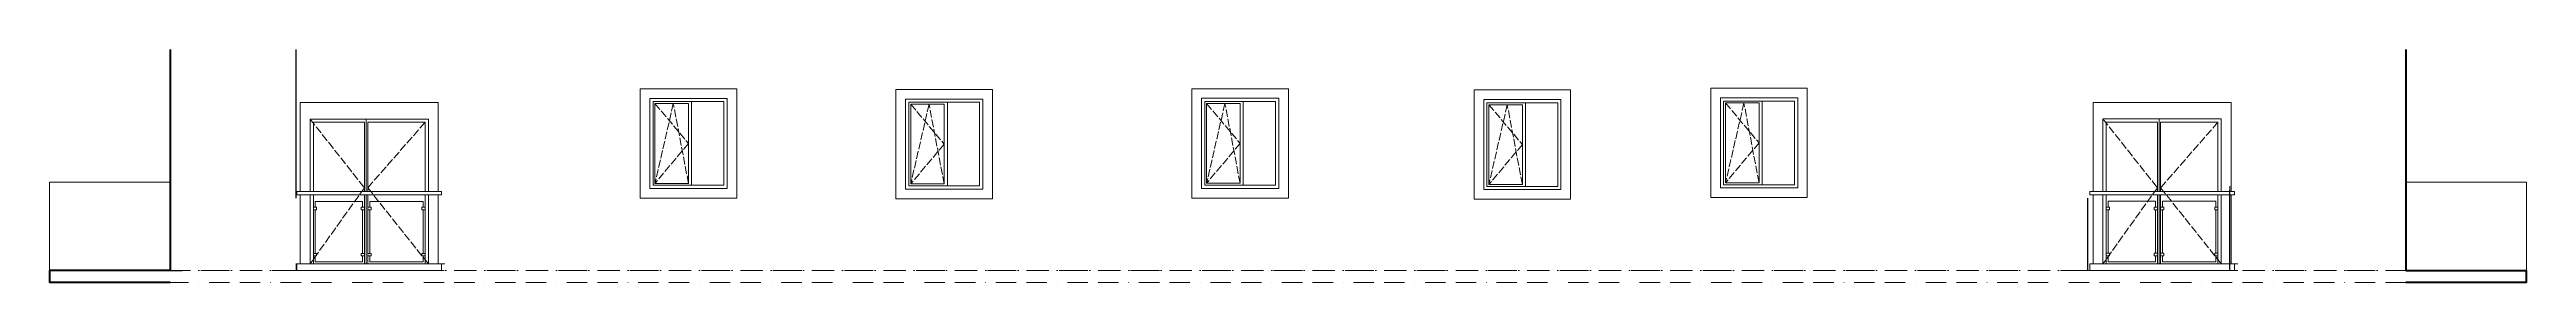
# Model space of a CAD drawing. Header units: millimetres. Extents: x 2990 to 12965, y 2692 to 30610.
# Drawn here: x 9833 to 12915, y 3892 to 4182 of the extents above; entities that cross this region are included whole.
import ezdxf

# ---------------------------------------------------------------- set-up
doc = ezdxf.new("R2010")
doc.units = ezdxf.units.MM
doc.linetypes.add('ACAD_ISO02W100', pattern=[15, 12, -3])
doc.linetypes.add('BORDERX2', pattern=[88.9, 25.4, -12.7, 25.4, -12.7, 0, -12.7])
for name, color, linetype, lineweight in [('SEM_DUVAR1', 136, 'Continuous', 40), ('SEM_IC OLCU', 140, 'Continuous', 13), ('SEM_PENCERE', 133, 'Continuous', 13), ('SEM_TEFRIS', 225, 'Continuous', 9), ('SEM_YAZI2', 53, 'Continuous', 9)]:
    doc.layers.add(name, color=color, linetype=linetype, lineweight=lineweight)
doc.styles.get("Standard").update_dxf_attribs({"font": 'arial.ttf'})
doc.styles.add('ÖLÇÜ YAZI', font='arial.ttf')
doc.dimstyles.new('1-50-İC', dxfattribs={"dimtxt": 10, "dimasz": 7, "dimexe": 5, "dimexo": 25, "dimgap": 5, "dimtad": 1, "dimdec": 0, "dimtxsty": 'Standard', "dimblk": 'ORIGIN', "dimcen": 5, "dimdle": 7, "dimclrd": 256, "dimclre": 256, "dimclrt": 256, "dimadec": 0, "dimazin": 0, "dimtfac": 1, "dimtdec": 0, "dimtix": 1, "dimtmove": 0, "dimatfit": 3, "dimldrblk": 'ORIGIN', "dimfxl": 1, "dimlwd": -1, "dimlwe": -1, "dimarcsym": 0})
doc.dimstyles.new('ÖLÇÜ50', dxfattribs={"dimscale": 100, "dimtxt": 0.1, "dimasz": 0.05, "dimexe": 0.02, "dimexo": 0.1, "dimgap": 0.02, "dimtad": 1, "dimdec": 0, "dimrnd": 0.5, "dimzin": 9, "dimdsep": 46, "dimtxsty": 'ÖLÇÜ YAZI', "dimblk": 'OBLIQUE', "dimcen": 0, "dimdle": 0.02, "dimclrd": 256, "dimclre": 256, "dimclrt": 256, "dimadec": 0, "dimazin": 0, "dimtfac": 1, "dimtdec": 0, "dimtix": 1, "dimtmove": 2, "dimatfit": 3, "dimldrblk": 'DOT', "dimfxl": 0.2, "dimfxlon": 1, "dimarcsym": 0})

# ---------------------------------------------------------------- blocks, each defined once
blk = doc.blocks.new('_Oblique')
at = {"color": 0, "linetype": 'ByBlock', "lineweight": -2}
blk.add_line((-0.5, -0.5), (0.5, 0.5), dxfattribs=at)
blk = doc.blocks.new('*D497')
at = {"layer": 'Defpoints', "color": 0, "transparency": 16777216}
for p in [(6324.3, 3875), (6356, 3875), (6356, 3734.9)]:
    blk.add_point(p, dxfattribs=at)
at = {"layer": 'SEM_IC OLCU', "lineweight": -2, "transparency": 16777216}
for p, q in [((6344.3, 3875), (6322.3, 3875)), ((6324.3, 3732.9), (6324.3, 3877)), ((6344.3, 3734.9), (6322.3, 3734.9))]:
    blk.add_line(p, q, dxfattribs=at)
at = {"layer": 'SEM_IC OLCU', "lineweight": -2, "transparency": 16777216, "xscale": 5, "yscale": 5, "zscale": 5}
for p, rotation in [((6324.3, 3875), 90), ((6324.3, 3734.9), 270)]:
    blk.add_blockref('_Oblique', p, dxfattribs=dict(at, rotation=rotation))
at = {"layer": 'SEM_IC OLCU', "transparency": 16777216, "insert": (6317.2, 3804.9), "char_height": 10, "attachment_point": 5, "rotation": 90, "style": 'ÖLÇÜ YAZI'}
blk.add_mtext('140', dxfattribs=at)
blk = doc.blocks.new('_Dot')
at = {"color": 0, "linetype": 'ByBlock', "lineweight": -2}
blk.add_line((-0.5, 0), (-1, 0), dxfattribs=at)
at = {"color": 0, "linetype": 'ByBlock', "const_width": 0.5}
blk.add_lwpolyline([(-0.25, 0, 1), (0.25, 0, 1)], format="xyb", close=True, dxfattribs=at)
blk = doc.blocks.new('*D498')
at = {"layer": 'Defpoints', "color": 0, "transparency": 16777216}
for p in [(6354.8, 3875), (6474.9, 3888.1), (6474.9, 3875)]:
    blk.add_point(p, dxfattribs=at)
at = {"layer": 'SEM_IC OLCU', "lineweight": -2, "transparency": 16777216}
for p, q in [((6354.8, 3885), (6354.8, 3890.1)), ((6474.9, 3885), (6474.9, 3890.1)), ((6352.8, 3888.1), (6407.3, 3888.1)), ((6476.9, 3888.1), (6432.4, 3888.1))]:
    blk.add_line(p, q, dxfattribs=at)
at = {"layer": 'SEM_IC OLCU', "lineweight": -2, "transparency": 16777216, "xscale": 5, "yscale": 5, "zscale": 5, "rotation": 180}
blk.add_blockref('_Oblique', (6354.8, 3888.1), dxfattribs=at)
at = {"layer": 'SEM_IC OLCU', "lineweight": -2, "transparency": 16777216, "xscale": 5, "yscale": 5, "zscale": 5}
blk.add_blockref('_Oblique', (6474.9, 3888.1), dxfattribs=at)
at = {"layer": 'SEM_IC OLCU', "transparency": 16777216, "insert": (6419.9, 3890.2), "char_height": 10, "attachment_point": 5, "style": 'ÖLÇÜ YAZI'}
blk.add_mtext('120', dxfattribs=at)
blk = doc.blocks.new('_Origin')
at = {"color": 0, "linetype": 'ByBlock', "lineweight": -2}
blk.add_line((0, 0), (-1, 0), dxfattribs=at)
blk.add_circle((0, 0), 0.5, dxfattribs=at)
blk = doc.blocks.new('*D537')
at = {"layer": 'Defpoints', "color": 0, "transparency": 16777216}
for p in [(7292.8, 3941.3), (7292.8, 3831.3), (7292.8, 3831.3)]:
    blk.add_point(p, dxfattribs=at)
at = {"layer": 'SEM_IC OLCU', "transparency": 16777216}
for p, q in [((7292.8, 3934.3), (7292.8, 3838.3)), ((7317.8, 3941.3), (7297.8, 3941.3)), ((7317.8, 3831.3), (7297.8, 3831.3))]:
    blk.add_line(p, q, dxfattribs=at)
at = {"layer": 'SEM_IC OLCU', "transparency": 16777216, "xscale": 7, "yscale": 7, "zscale": 7}
for p, rotation in [((7292.8, 3941.3), 90), ((7292.8, 3831.3), 270)]:
    blk.add_blockref('_Origin', p, dxfattribs=dict(at, rotation=rotation))
at = {"layer": 'SEM_IC OLCU', "transparency": 16777216, "insert": (7282.7, 3886.3), "char_height": 10, "attachment_point": 5, "rotation": 90}
blk.add_mtext('110', dxfattribs=at)
blk = doc.blocks.new('*D538')
at = {"layer": 'Defpoints', "color": 0, "transparency": 16777216}
for p in [(7334.3, 4051.3), (7334.3, 3831.3), (7367.6, 3831.3)]:
    blk.add_point(p, dxfattribs=at)
at = {"layer": 'SEM_IC OLCU', "transparency": 16777216}
for p, q in [((7359.3, 4051.3), (7372.6, 4051.3)), ((7367.6, 4044.3), (7367.6, 3838.3)), ((7359.3, 3831.3), (7372.6, 3831.3))]:
    blk.add_line(p, q, dxfattribs=at)
at = {"layer": 'SEM_IC OLCU', "transparency": 16777216, "xscale": 7, "yscale": 7, "zscale": 7}
for p, rotation in [((7367.6, 4051.3), 90), ((7367.6, 3831.3), 270)]:
    blk.add_blockref('_Origin', p, dxfattribs=dict(at, rotation=rotation))
at = {"layer": 'SEM_IC OLCU', "transparency": 16777216, "insert": (7357.5, 3941.3), "char_height": 10, "attachment_point": 5, "rotation": 90}
blk.add_mtext('220', dxfattribs=at)
blk = doc.blocks.new('*D539')
at = {"layer": 'Defpoints', "color": 0, "transparency": 16777216}
for p in [(7333.1, 4094.1), (7153.5, 4051.3), (7333.1, 4051.3)]:
    blk.add_point(p, dxfattribs=at)
at = {"layer": 'SEM_IC OLCU', "transparency": 16777216}
for p, q in [((7153.5, 4076.3), (7153.5, 4099.1)), ((7333.1, 4076.3), (7333.1, 4099.1)), ((7160.5, 4094.1), (7326.1, 4094.1))]:
    blk.add_line(p, q, dxfattribs=at)
at = {"layer": 'SEM_IC OLCU', "transparency": 16777216, "xscale": 7, "yscale": 7, "zscale": 7, "rotation": 180}
blk.add_blockref('_Origin', (7153.5, 4094.1), dxfattribs=at)
at = {"layer": 'SEM_IC OLCU', "transparency": 16777216, "xscale": 7, "yscale": 7, "zscale": 7}
blk.add_blockref('_Origin', (7333.1, 4094.1), dxfattribs=at)
at = {"layer": 'SEM_IC OLCU', "transparency": 16777216, "insert": (7243.3, 4104.2), "char_height": 10, "attachment_point": 5}
blk.add_mtext('180', dxfattribs=at)
blk = doc.blocks.new('cam')
at = {"layer": 'SEM_PENCERE', "transparency": 33554628}
blk.add_line((6409.9, 3874.7), (6409.9, 3744.6), dxfattribs=at)
for points in [[(6339.8, 3894.7), (6489.9, 3894.7), (6489.9, 3724.6), (6339.8, 3724.6)], [(6354.8, 3879.7), (6474.9, 3879.7), (6474.9, 3739.6), (6354.8, 3739.6)], [(6359.8, 3874.7), (6469.9, 3874.7), (6469.9, 3744.6), (6359.8, 3744.6)], [(6466.9, 3871.7), (6414.9, 3871.7), (6414.9, 3747.6), (6466.9, 3747.6)]]:
    blk.add_lwpolyline(points, close=True, dxfattribs=at)
at = {"layer": 'SEM_PENCERE', "linetype": 'ACAD_ISO02W100', "transparency": 33554628}
for points in [[(6466.9, 3871.7), (6414.9, 3809.6), (6466.9, 3747.6)], [(6414.9, 3747.6), (6438.4, 3871.7), (6466.9, 3747.6)]]:
    blk.add_lwpolyline(points, dxfattribs=at)
at = {"layer": 'SEM_IC OLCU', "transparency": 33554628}
dim = blk.add_linear_dim(base=(6474.9, 3888.1), p1=(6354.8, 3875), p2=(6474.9, 3875), angle=180, dimstyle='ÖLÇÜ50', dxfattribs=at)
dim.commit()
dim.dimension.update_dxf_attribs({"geometry": '*D498', "text_midpoint": (6419.9, 3890.2), "dimtype": 128})
dim = blk.add_linear_dim(base=(6324.3, 3875), p1=(6356, 3734.9), p2=(6356, 3875), angle=90, dimstyle='ÖLÇÜ50', dxfattribs=at)
dim.commit()
dim.dimension.update_dxf_attribs({"geometry": '*D497', "text_midpoint": (6317.2, 3804.9)})
blk = doc.blocks.new('b cam')
at = {"layer": 'SEM_PENCERE'}
for p, q in [((7245.5, 4046.3, 0), (7245.5, 3941.3, 0)), ((7248, 4051.3, 0), (7248, 3941.3, 0)), ((7250.5, 4046.3, 0), (7250.5, 3941.3, 0)), ((7158.5, 3936.3, 0), (7133.5, 3936.3, 0)), ((7268.5, 3936.3, 0), (7153.5, 3936.3, 0)), ((7353.1, 3936.3, 0), (7211, 3936.3, 0)), ((7245.5, 3936.3, 0), (7245.5, 3836.3, 0)), ((7248, 3936.3, 0), (7248, 3831.3, 0)), ((7250.5, 3936.3, 0), (7250.5, 3836.3, 0)), ((7128.5, 3831.3, 0), (7158.5, 3831.3, 0)), ((7153.5, 3831.3, 0), (7268.5, 3831.3, 0))]:
    blk.add_line(p, q, dxfattribs=at)
at = {"layer": 'SEM_PENCERE', "elevation": 0}
for points in [[(7138.5, 3941.3), (7138.5, 4076.3), (7348.1, 4076.3), (7348.1, 3941.3)], [(7153.5, 3941.3), (7153.5, 4051.3), (7333.1, 4051.3), (7333.1, 3941.3)], [(7158.5, 3941.3), (7158.5, 4046.3), (7245.5, 4046.3)], [(7250.5, 4046.3), (7328.1, 4046.3), (7328.1, 3941.3)], [(7353.1, 3936.3), (7353.1, 3941.3), (7133.5, 3941.3), (7133.5, 3936.3)], [(7158.5, 3941.3), (7133.5, 3941.3), (7133.5, 3936.3)], [(7138.5, 3936.3), (7138.5, 3831.3)], [(7333.1, 3936.3), (7333.1, 3831.3), (7153.5, 3831.3), (7153.5, 3936.3)], [(7153.5, 3936.3), (7153.5, 3831.3)], [(7153.5, 3936.3), (7153.5, 3831.3)], [(7158.5, 3836.3), (7158.5, 3936.3)], [(7158.5, 3936.3), (7158.5, 3831.3)], [(7158.5, 3936.3), (7158.5, 3831.3)], [(7158.5, 3917.3), (7163.5, 3917.3), (7163.5, 3913.3), (7158.5, 3913.3)], [(7161.5, 3917.3), (7161.5, 3926.3), (7242.5, 3926.3), (7242.5, 3917.3)], [(7161.5, 3847.3), (7161.5, 3913.3)], [(7245.5, 3917.3), (7240.5, 3917.3), (7240.5, 3913.3), (7245.5, 3913.3)], [(7242.5, 3913.3), (7242.5, 3847.3)], [(7245.5, 3936.3), (7245.5, 3831.3)], [(7245.5, 3936.3), (7245.5, 3831.3)], [(7250.5, 3936.3), (7250.5, 3831.3)], [(7250.5, 3936.3), (7250.5, 3831.3)], [(7250.5, 3917.3), (7255.5, 3917.3), (7255.5, 3913.3), (7250.5, 3913.3)], [(7253.5, 3917.3), (7253.5, 3926.3), (7278.4, 3926.3)], [(7253.5, 3847.3), (7253.5, 3913.3)], [(7278.4, 3926.3), (7325.1, 3926.3), (7325.1, 3917.3)], [(7328.1, 3917.3), (7323.1, 3917.3), (7323.1, 3913.3), (7328.1, 3913.3)], [(7325.1, 3913.3), (7325.1, 3847.3)], [(7328.1, 3936.3), (7328.1, 3836.3)], [(7328.1, 3936.3), (7328.1, 3831.3)], [(7333.1, 3936.3), (7333.1, 3831.3)], [(7348.1, 3936.3), (7348.1, 3831.3)], [(7158.5, 3847.3), (7163.5, 3847.3), (7163.5, 3843.3), (7158.5, 3843.3)], [(7242.5, 3843.3), (7242.5, 3834.3), (7161.5, 3834.3), (7161.5, 3843.3)], [(7245.5, 3847.3), (7240.5, 3847.3), (7240.5, 3843.3), (7245.5, 3843.3)], [(7250.5, 3847.3), (7255.5, 3847.3), (7255.5, 3843.3), (7250.5, 3843.3)], [(7278.4, 3834.3), (7253.5, 3834.3), (7253.5, 3843.3)], [(7325.1, 3843.3), (7325.1, 3834.3), (7278.4, 3834.3)], [(7328.1, 3847.3), (7323.1, 3847.3), (7323.1, 3843.3), (7328.1, 3843.3)]]:
    blk.add_lwpolyline(points, dxfattribs=at)
at = {"layer": 'SEM_PENCERE', "linetype": 'ACAD_ISO02W100', "elevation": 0}
for points in [[(7158.5, 4046.3), (7245.5, 3946.9), (7153.5, 3831.3)], [(7333.1, 4051.3), (7250.5, 3946.9), (7333.1, 3831.3)]]:
    blk.add_lwpolyline(points, dxfattribs=at)
at = {"layer": 'SEM_PENCERE', "elevation": 0}
blk.add_lwpolyline([(7133.5, 3821.3), (7353.1, 3821.3), (7353.1, 3831.3), (7133.5, 3831.3)], close=True, dxfattribs=at)
at = {"layer": 'SEM_IC OLCU'}
dim = blk.add_linear_dim(base=(7333.1, 4094.1, 0), p1=(7153.5, 4051.3, 0), p2=(7333.1, 4051.3, 0), dimstyle='1-50-İC', dxfattribs=at)
dim.commit()
dim.dimension.update_dxf_attribs({"geometry": '*D539', "text_midpoint": (7243.3, 4094.1, 0), "dimtype": 128})
for base, p1, p2, picture, middle in [((7367.6, 3831.3, 0), (7334.3, 4051.3, 0), (7334.3, 3831.3, 0), '*D538', (7357.5, 3941.3, 0)), ((7292.8, 3831.3, 0), (7292.8, 3941.3, 0), (7292.8, 3831.3, 0), '*D537', (7282.7, 3886.3, 0))]:
    dim = blk.add_linear_dim(base=base, p1=p1, p2=p2, angle=90, dimstyle='1-50-İC', dxfattribs=at)
    dim.commit()
    dim.dimension.update_dxf_attribs({"geometry": picture, "text_midpoint": middle})

msp = doc.modelspace()

# ---------------------------------------------------------------- linework, layer by layer
for p, q in [((10139.8, 3997.3), (10139.8, 4182.3)), ((12545.8, 3907.3), (12545.8, 4007.3)), ((12368.9, 3907.3), (12368.9, 3997.3)), ((10139.8, 3916), (10139.8, 3907.3)), ((9982.8, 3907.3), (9997.8, 3907.3))]:
    msp.add_line(p, q)
at = {"layer": 'SEM_DUVAR1'}
for p, q in [((9982.8, 4182.3), (9982.8, 3907.3)), ((12764.8, 4182.3), (12764.8, 3907.3)), ((9832.8, 3907.3), (9832.8, 3892.3)), ((9984.2, 3907.3), (9832.8, 3907.3)), ((9982.8, 3892.3), (9832.8, 3892.3)), ((12764.8, 3907.3), (12914.8, 3907.3)), ((12914.8, 3892.3), (12764.8, 3892.3)), ((12914.8, 3892.3), (12914.8, 3907.3))]:
    msp.add_line(p, q, dxfattribs=at)
at = {"layer": 'SEM_PENCERE'}
for p, q in [((12530.6, 3907.4, 0), (12415.6, 3907.4, 0)), ((12555.6, 3907.4, 0), (12525.6, 3907.4, 0))]:
    msp.add_line(p, q, dxfattribs=at)
at = {"layer": 'SEM_PENCERE', "elevation": 0}
msp.add_lwpolyline([(12545.6, 4012.4), (12545.6, 3907.4)], dxfattribs=at)
at = {"layer": 'SEM_TEFRIS'}
for p, q in [((9832.8, 3907.3), (9832.8, 4017.3)), ((9832.8, 4017.3), (9982.8, 4017.3)), ((12914.8, 4017.3), (12764.8, 4017.3)), ((12914.8, 3907.3), (12914.8, 4017.3))]:
    msp.add_line(p, q, dxfattribs=at)
at = {"layer": 'SEM_YAZI2', "linetype": 'BORDERX2'}
for p, q in [((12764.8, 3907.3), (9982.8, 3907.3)), ((9982.8, 3907.3), (12764.8, 3907.3)), ((12764.8, 3892.3), (9982.8, 3892.3))]:
    msp.add_line(p, q, dxfattribs=at)

# ---------------------------------------------------------------- block references
for name, p, xscale, yscale, zscale in [('b cam', (16167.4, 775.2, 0), -0.8196376890784707, 0.8196376890784707, 0.8196376890784707), ('cam', (15762.2, 1016.2), -0.8003938831870494, 0.8003938831870494, 0.8003938831870494), ('cam', (16080.4, 1015.4), -0.8003938831870494, 0.8003938831870494, 0.8003938831870494), ('cam', (16448.6, 1016.3), -0.8003938831870494, 0.8003938831870494, 0.8003938831870494), ('cam', (16799.8, 1014.8), -0.8003938831870494, 0.8003938831870494, 0.8003938831870494), ('cam', (17094.3, 1016.9), -0.8003938831870494, 0.8003938831870494, 0.8003938831870494), ('b cam', (18398.3, 775.3), -0.8196376890784707, 0.8196376890784707, 0.8196376890784707)]:
    msp.add_blockref(name, p, dxfattribs=dict(xscale=xscale, yscale=yscale, zscale=zscale))

doc.saveas('drawing.dxf')
